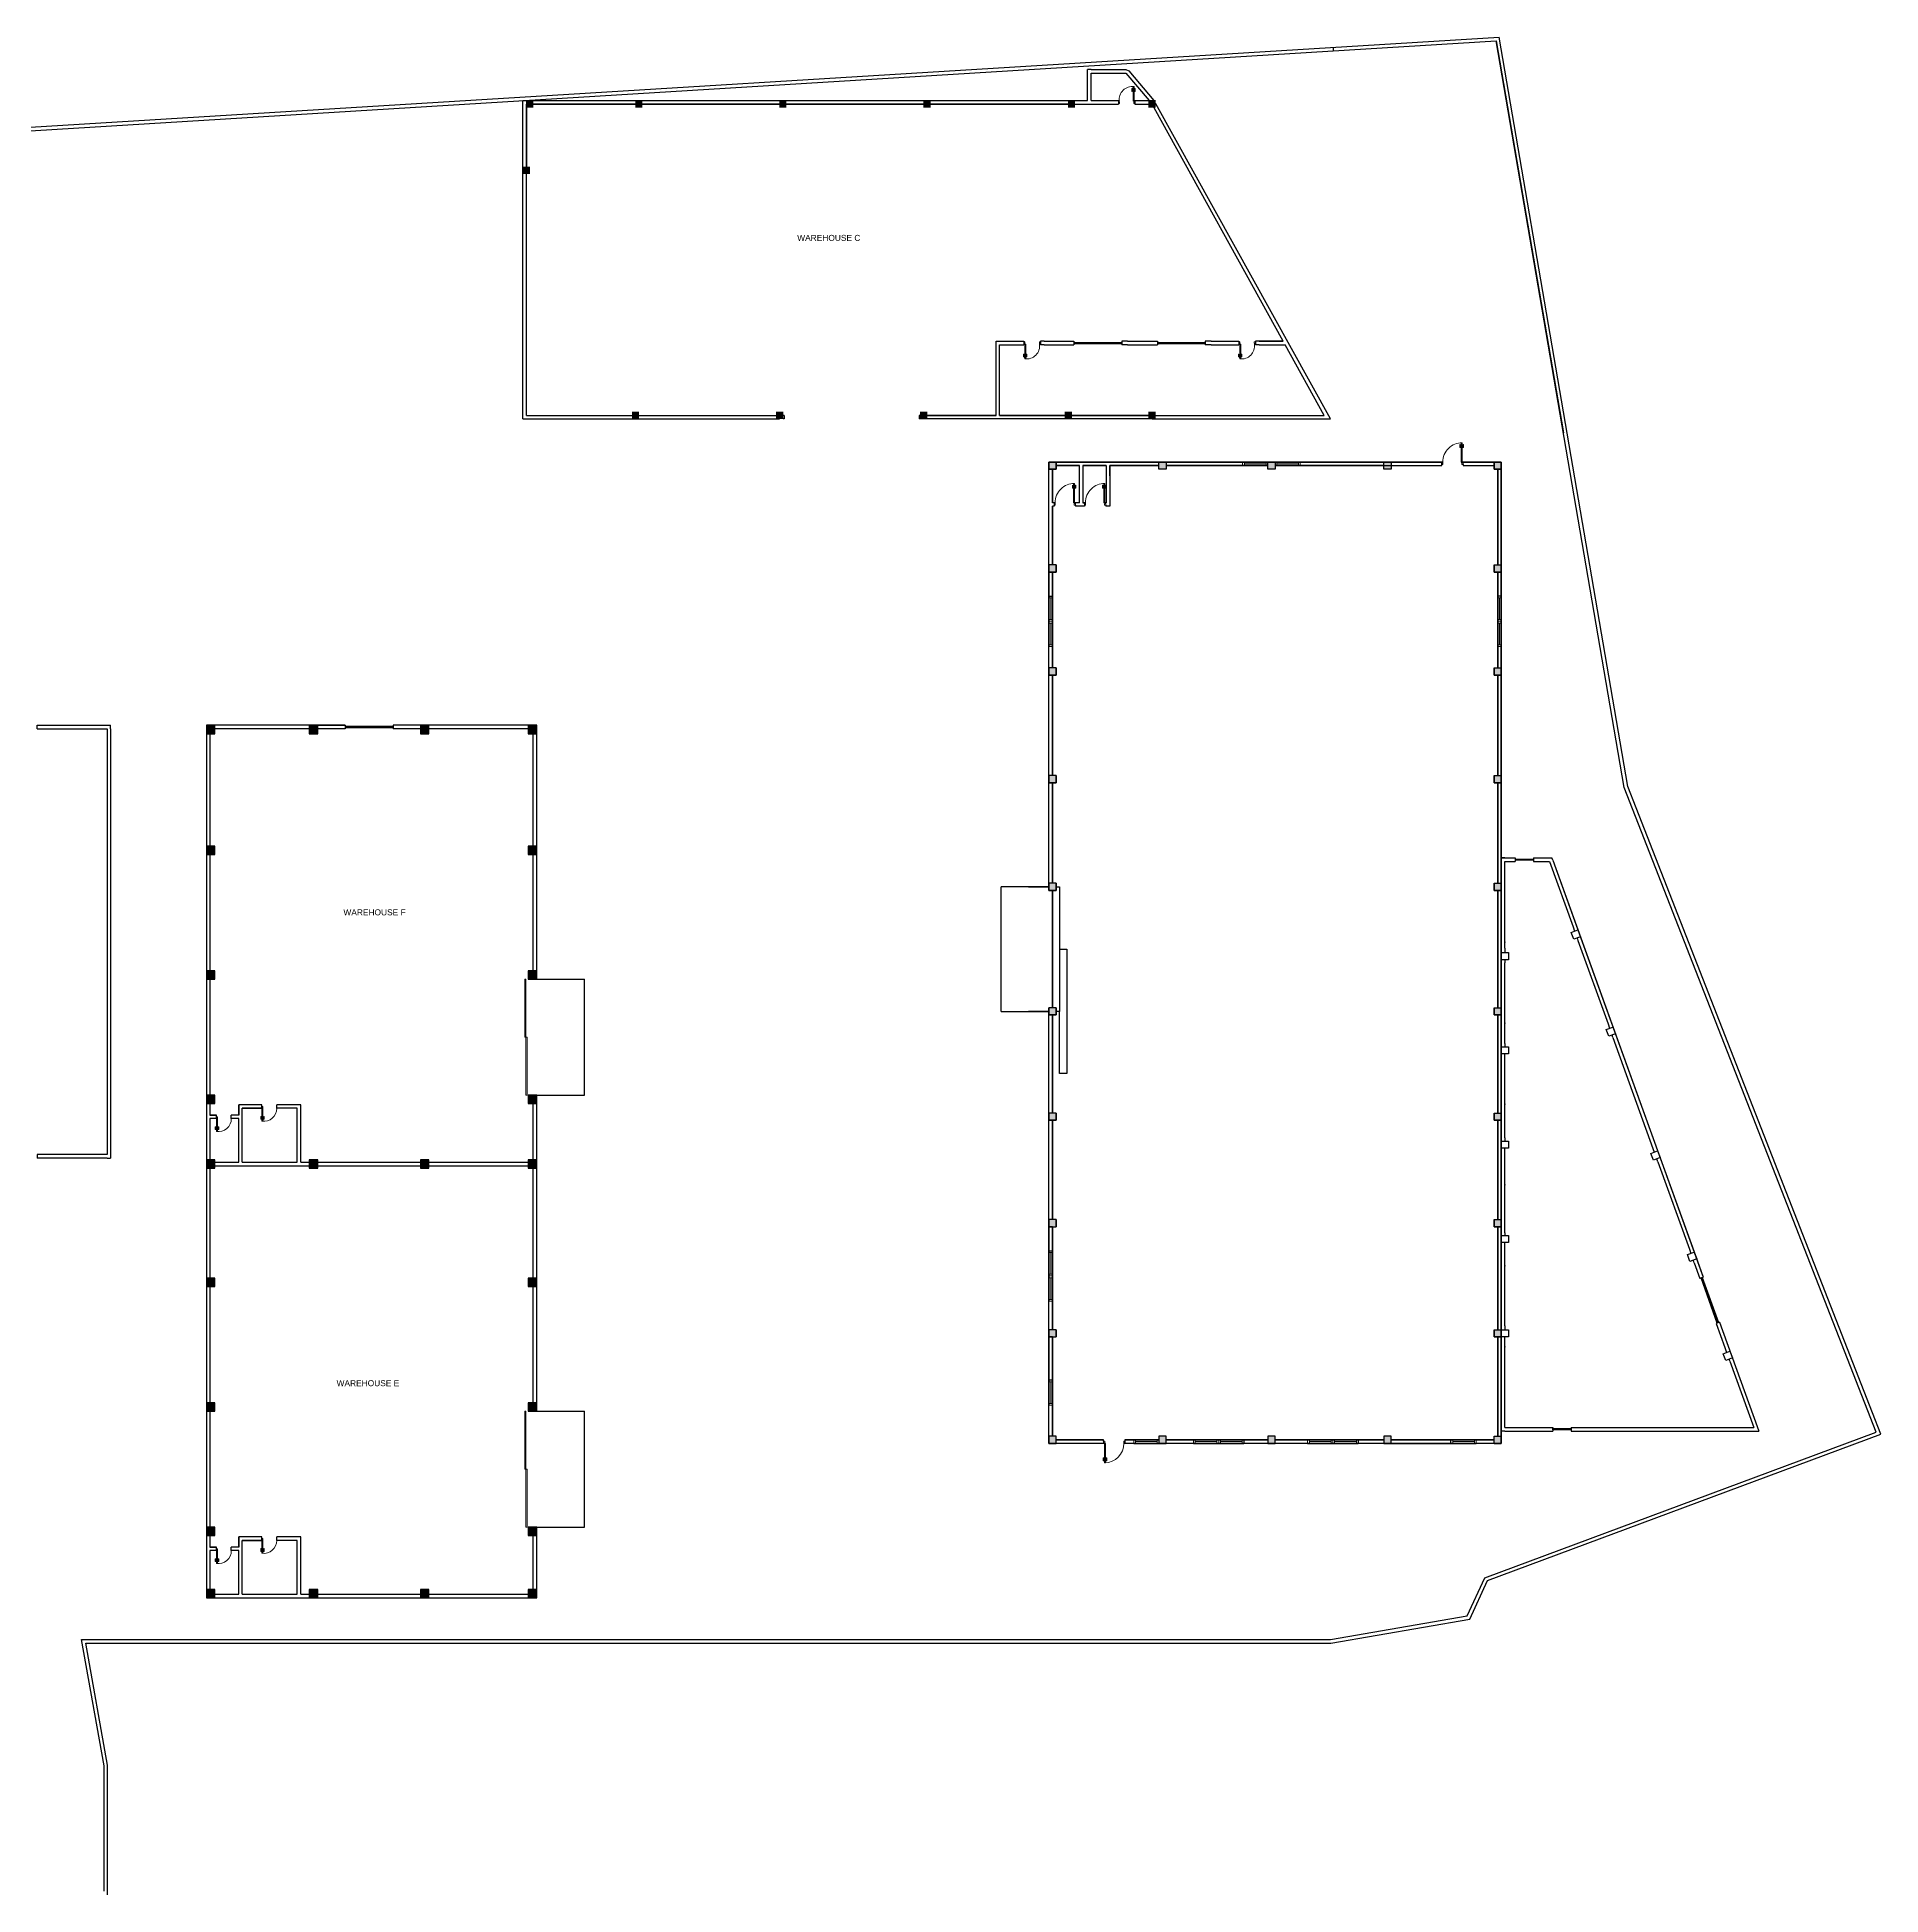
# Model space of a CAD drawing. Header units: inches. Extents: x 690793850 to 3471233902, y 1044954437 to 2780428972.
# Drawn here: x 1735847124 to 1735924153, y 1045012832 to 1045090441 of the extents above; entities that cross this region are included whole.
import ezdxf

# ---------------------------------------------------------------- set-up
doc = ezdxf.new("R2010")
doc.units = ezdxf.units.IN
doc.header["$MEASUREMENT"] = 0
for name, color, linetype, lineweight in [('A-DETL-GENF', 92, 'Continuous', 13), ('A-DOOR', 31, 'Continuous', 13), ('A-GLAZ', 151, 'Continuous', 13), ('A-WALL', 113, 'Continuous', 13)]:
    doc.layers.add(name, color=color, linetype=linetype, lineweight=lineweight)
for name, color, linetype in [('door', 42, 'Continuous'), ('post', 50, 'Continuous'), ('wall', 7, 'Continuous'), ('Walls', 7, 'Continuous'), ('window', 150, 'Continuous')]:
    doc.layers.add(name, color=color, linetype=linetype)
doc.styles.get("Standard").update_dxf_attribs({"font": 'arial.ttf'})

# ---------------------------------------------------------------- blocks, each defined once
blk = doc.blocks.new('D3')
at = {"layer": 'A-DETL-GENF'}
for p, q in [((-595, 13), (-633, 13)), ((-633, 13), (-633, 0)), ((-633, 0), (-595, 0)), ((-598, 0), (-630, 0)), ((-630, 0), (-630, -32)), ((-598, -32), (-598, 0)), ((-513, 13), (-595, 13)), ((-595, 13), (-595, 1)), ((-595, 0), (-595, 13)), ((-595, 1), (-524, 1)), ((-524, 1), (-513, 13)), ((-524, 1), (-524, -6)), ((-513, -6), (-513, 13)), ((-665, -32), (-671, -38)), ((-671, -38), (-557, -38)), ((-671, -78), (-665, -84)), ((-557, -78), (-671, -78)), ((-563, -32), (-665, -32)), ((-665, -84), (-563, -84)), ((-595, -116), (-633, -116)), ((-633, -116), (-633, -129)), ((-633, -129), (-595, -129)), ((-630, -32), (-598, -32)), ((-598, -84), (-630, -84)), ((-630, -84), (-630, -116)), ((-630, -116), (-598, -116)), ((-598, -116), (-598, -84)), ((-595, -129), (-595, -116)), ((-524, -117), (-595, -117)), ((-595, -117), (-595, -129)), ((-595, -129), (-513, -129)), ((-557, -38), (-563, -32)), ((-563, -84), (-557, -78)), ((-524, -6), (-513, -6)), ((-513, -110), (-524, -110)), ((-524, -110), (-524, -117)), ((-524, -117), (-513, -129)), ((-513, -129), (-513, -110))]:
    blk.add_line(p, q, dxfattribs=at)
at = {"layer": 'A-DOOR', "lineweight": 18}
for p, q in [((-100, 0), (-100, -35)), ((0, 0), (-100, 0)), ((0, 0), (0, -45)), ((0, -45), (0, 0)), ((-100, -38), (-714, -38)), ((-714, -38), (-714, -78)), ((-714, -78), (-100, -78)), ((-100, -35), (-57, -35)), ((-100, -78), (-100, -38)), ((-57, -655), (-100, -655)), ((-100, -655), (-100, -690)), ((-100, -690), (0, -690)), ((-57, -35), (-57, -45)), ((-57, -45), (0, -45)), ((0, -645), (-57, -645)), ((-57, -645), (-57, -655)), ((0, -690), (0, -645)), ((0, -655), (0, -690))]:
    blk.add_line(p, q, dxfattribs=at)
at = {"layer": 'A-DOOR'}
blk.add_arc((-173, -111), 546, 172.30674, 277.69326, dxfattribs=at)
blk = doc.blocks.new('D4')
at = {"layer": 'A-DETL-GENF'}
for p, q in [((-1072, -29), (-1072, -112)), ((-1052, -29), (-1072, -29)), ((-1060, -41), (-1072, -30)), ((-1072, -112), (-1060, -112)), ((-1059, -112), (-1072, -112)), ((-1072, -112), (-1072, -150)), ((-1072, -150), (-1059, -150)), ((-1060, -112), (-1060, -41)), ((-1060, -41), (-1052, -41)), ((-1059, -150), (-1059, -112)), ((-1059, -115), (-1059, -147)), ((-1027, -115), (-1059, -115)), ((-1059, -147), (-1027, -147)), ((-1052, -41), (-1052, -29)), ((-1021, -74), (-1027, -80)), ((-1027, -80), (-1027, -182)), ((-1027, -147), (-1027, -115)), ((-1027, -182), (-1021, -188)), ((-1021, -188), (-1021, -74)), ((-974, -80), (-981, -74)), ((-981, -74), (-981, -188)), ((-981, -188), (-974, -182)), ((-974, -182), (-974, -80)), ((-943, -115), (-974, -115)), ((-974, -115), (-974, -147)), ((-974, -147), (-943, -147)), ((-930, -29), (-949, -29)), ((-949, -29), (-949, -41)), ((-949, -41), (-941, -41)), ((-943, -112), (-943, -150)), ((-930, -112), (-943, -112)), ((-943, -147), (-943, -115)), ((-943, -150), (-930, -150)), ((-941, -41), (-930, -30)), ((-941, -41), (-941, -112)), ((-941, -112), (-930, -112)), ((-930, -112), (-930, -29)), ((-930, -150), (-930, -112))]:
    blk.add_line(p, q, dxfattribs=at)
at = {"layer": 'A-DOOR', "lineweight": 18}
for p, q in [((-1059, 683), (-1024, 683)), ((-1014, 683), (-1059, 683)), ((-1059, 683), (-1059, 583)), ((-1059, 583), (-1024, 583)), ((-1024, 583), (-1024, 626)), ((-1024, 626), (-1014, 626)), ((-981, 583), (-1021, 583)), ((-1021, 583), (-1021, -231)), ((-1014, 626), (-1014, 683)), ((-981, -231), (-981, 583)), ((-169, 683), (-214, 683)), ((-214, 683), (-214, 626)), ((-214, 626), (-204, 626)), ((-204, 683), (-169, 683)), ((-204, 626), (-204, 583)), ((-204, 583), (-169, 583)), ((-169, 583), (-169, 683)), ((-1021, -231), (-981, -231))]:
    blk.add_line(p, q, dxfattribs=at)
at = {"layer": 'A-DOOR'}
blk.add_arc((-1021, 583), 814, 270, 0, dxfattribs=at)
blk = doc.blocks.new('w')
at = {"layer": 'window'}
for p, q in [((-2000, 0), (-2000, -25)), ((-1000, -25), (-1000, 0)), ((-1000, 0), (-1000, -50)), ((-2000, -25), (0, -25)), ((0, -25), (-1000, -25))]:
    blk.add_line(p, q, dxfattribs=at)
blk.add_lwpolyline([(-2000, 0), (0, 0), (0, -50), (-2000, -50)], close=True, dxfattribs=at)
blk = doc.blocks.new('postee')
h = blk.add_hatch(color=2)
h.dxf.hatch_style = 1
h.paths.add_polyline_path([(1735856011.728172, 1045046280.609917), (1735856361.728172, 1045046280.609917), (1735856361.728172, 1045046630.609917), (1735856011.728172, 1045046630.609917)])
for p, q in [((1735856361.728172, 1045046630.609917), (1735856011.728172, 1045046630.609917)), ((1735856011.728172, 1045046630.609917), (1735856011.728172, 1045046280.609917)), ((1735856361.728172, 1045046280.609917), (1735856361.728172, 1045046630.609917)), ((1735856011.728172, 1045046280.609917), (1735856361.728172, 1045046280.609917))]:
    blk.add_line(p, q)

msp = doc.modelspace()

# ---------------------------------------------------------------- hatches: boundary and pattern name
at = {"true_color": 0xf8d731}
h = msp.add_hatch(color=40, dxfattribs=at)
h.dxf.hatch_style = 1
h.paths.add_polyline_path([(1735867850, 1045087799), (1735867550, 1045087799), (1735867550, 1045087499), (1735867850, 1045087499)])
h = msp.add_hatch(color=40, dxfattribs=at)
h.dxf.hatch_style = 1
h.paths.add_polyline_path([(1735872410, 1045087799), (1735872110, 1045087799), (1735872110, 1045087499), (1735872410, 1045087499)])
h = msp.add_hatch(color=40, dxfattribs=at)
h.dxf.hatch_style = 1
h.paths.add_polyline_path([(1735878430, 1045087799), (1735878130, 1045087799), (1735878130, 1045087499), (1735878430, 1045087499)])
h = msp.add_hatch(color=40, dxfattribs=at)
h.dxf.hatch_style = 1
h.paths.add_polyline_path([(1735884450, 1045087799), (1735884150, 1045087799), (1735884150, 1045087499), (1735884450, 1045087499)])
h = msp.add_hatch(color=40, dxfattribs=at)
h.dxf.hatch_style = 1
h.paths.add_polyline_path([(1735890490, 1045087799), (1735890190, 1045087799), (1735890190, 1045087499), (1735890490, 1045087499)])
h = msp.add_hatch(color=40, dxfattribs=at)
h.dxf.hatch_style = 1
h.paths.add_polyline_path([(1735893855, 1045087791), (1735893555, 1045087791), (1735893555, 1045087491), (1735893855, 1045087491)])
h = msp.add_hatch(color=40, dxfattribs=at)
h.dxf.hatch_style = 1
h.paths.add_polyline_path([(1735867715, 1045085031), (1735867415, 1045085031), (1735867415, 1045084731), (1735867715, 1045084731)])
h = msp.add_hatch(color=40, dxfattribs=at)
h.dxf.hatch_style = 1
h.paths.add_polyline_path([(1735872275, 1045074791), (1735871975, 1045074791), (1735871975, 1045074491), (1735872275, 1045074491)])
h = msp.add_hatch(color=40, dxfattribs=at)
h.dxf.hatch_style = 1
h.paths.add_polyline_path([(1735878295, 1045074791), (1735877995, 1045074791), (1735877995, 1045074491), (1735878295, 1045074491)])
h = msp.add_hatch(color=40, dxfattribs=at)
h.dxf.hatch_style = 1
h.paths.add_polyline_path([(1735884315, 1045074791), (1735884015, 1045074791), (1735884015, 1045074491), (1735884315, 1045074491)])
h = msp.add_hatch(color=40, dxfattribs=at)
h.dxf.hatch_style = 1
h.paths.add_polyline_path([(1735890355, 1045074791), (1735890055, 1045074791), (1735890055, 1045074491), (1735890355, 1045074491)])
h = msp.add_hatch(color=40, dxfattribs=at)
h.dxf.hatch_style = 1
h.paths.add_polyline_path([(1735893855, 1045074791), (1735893555, 1045074791), (1735893555, 1045074491), (1735893855, 1045074491)])
h = msp.add_hatch(color=40, dxfattribs=at)
h.dxf.hatch_style = 1
h.paths.add_polyline_path([(1735908294, 1045072391), (1735908294, 1045072691), (1735907994, 1045072691), (1735907994, 1045072391)])
h.paths.add_polyline_path([(1735908294, 1045068091), (1735908294, 1045068241), (1735908294, 1045068391), (1735907994, 1045068391), (1735907994, 1045068241), (1735907994, 1045068091)])
h.paths.add_polyline_path([(1735908294, 1045063791), (1735908294, 1045063941), (1735908294, 1045064091), (1735907994, 1045064091), (1735907994, 1045063941), (1735907994, 1045063791)])
h.paths.add_polyline_path([(1735908294, 1045059291), (1735908294, 1045059441), (1735908294, 1045059591), (1735907994, 1045059591), (1735907994, 1045059441), (1735907994, 1045059291)])
h.paths.add_polyline_path([(1735908294, 1045054791), (1735908294, 1045054941), (1735908294, 1045055091), (1735907994, 1045055091), (1735907994, 1045054941), (1735907994, 1045054791)])
h.paths.add_polyline_path([(1735908294, 1045049591), (1735908294, 1045049741), (1735908294, 1045049891), (1735907994, 1045049891), (1735907994, 1045049591)])
h.paths.add_polyline_path([(1735908294, 1045045191), (1735908294, 1045045341), (1735908294, 1045045491), (1735907994, 1045045491), (1735907994, 1045045341), (1735907994, 1045045191)])
h.paths.add_polyline_path([(1735908294, 1045040741), (1735908294, 1045040891), (1735908294, 1045041041), (1735907994, 1045041041), (1735907994, 1045040891), (1735907994, 1045040741)])
h.paths.add_polyline_path([(1735908294, 1045036141), (1735908294, 1045036291), (1735908294, 1045036441), (1735907994, 1045036441), (1735907994, 1045036291), (1735907994, 1045036141)])
h.paths.add_polyline_path([(1735903694, 1045072391), (1735903694, 1045072691), (1735903394, 1045072691), (1735903394, 1045072391)])
h.paths.add_polyline_path([(1735898844, 1045072391), (1735898844, 1045072691), (1735898544, 1045072691), (1735898544, 1045072391)])
h.paths.add_polyline_path([(1735894294, 1045072391), (1735894294, 1045072691), (1735893994, 1045072691), (1735893994, 1045072391)])
h.paths.add_polyline_path([(1735889694, 1045068091), (1735889694, 1045068241), (1735889694, 1045068391), (1735889394, 1045068391), (1735889394, 1045068091)])
h.paths.add_polyline_path([(1735889694, 1045063791), (1735889694, 1045063941), (1735889694, 1045064091), (1735889394, 1045064091), (1735889394, 1045063791)])
h.paths.add_polyline_path([(1735908294, 1045031691), (1735908294, 1045031991), (1735907994, 1045031991), (1735907994, 1045031691)])
h.paths.add_polyline_path([(1735889694, 1045072391), (1735889694, 1045072691), (1735889394, 1045072691), (1735889394, 1045072391)])
h.paths.add_polyline_path([(1735889694, 1045059291), (1735889694, 1045059441), (1735889694, 1045059591), (1735889394, 1045059591), (1735889394, 1045059291)])
h.paths.add_polyline_path([(1735889694, 1045054791), (1735889694, 1045054941), (1735889694, 1045055091), (1735889394, 1045055091), (1735889394, 1045054791)])
h.paths.add_polyline_path([(1735889694, 1045049591), (1735889694, 1045049741), (1735889694, 1045049891), (1735889394, 1045049891), (1735889394, 1045049591)])
h.paths.add_polyline_path([(1735889694, 1045045191), (1735889694, 1045045341), (1735889694, 1045045491), (1735889394, 1045045491), (1735889394, 1045045191)])
h.paths.add_polyline_path([(1735889694, 1045040741), (1735889694, 1045040891), (1735889694, 1045041041), (1735889394, 1045041041), (1735889394, 1045040741), (1735889544, 1045040741)])
h.paths.add_polyline_path([(1735889544, 1045036141), (1735889694, 1045036141), (1735889694, 1045036291), (1735889694, 1045036441), (1735889394, 1045036441), (1735889394, 1045036141)])
h.paths.add_polyline_path([(1735889694, 1045031691), (1735889694, 1045031991), (1735889394, 1045031991), (1735889394, 1045031691)])
h.paths.add_polyline_path([(1735894294, 1045031691), (1735894294, 1045031991), (1735893994, 1045031991), (1735893994, 1045031691)])
h.paths.add_polyline_path([(1735898844, 1045031691), (1735898844, 1045031991), (1735898544, 1045031991), (1735898544, 1045031691)])
h.paths.add_polyline_path([(1735903694, 1045031691), (1735903694, 1045031991), (1735903394, 1045031991), (1735903394, 1045031691)])

# ---------------------------------------------------------------- linework, layer by layer
for p, q in [((1735799704, 1045083791), (1735908203, 1045090441)), ((1735799716, 1045083642), (1735908078, 1045090283)), ((1735913433, 1045059099), (1735908078, 1045090283)), ((1735913578, 1045059140), (1735908203, 1045090441)), ((1735891155, 1045089091), (1735891005, 1045089091)), ((1735891005, 1045088941), (1735891005, 1045089091)), ((1735891005, 1045087791), (1735891005, 1045088941)), ((1735891155, 1045089091), (1735892615, 1045089091)), ((1735891155, 1045087791), (1735891155, 1045088941)), ((1735891155, 1045088941), (1735892615, 1045088941)), ((1735892615, 1045089091), (1735892730, 1045089037)), ((1735892615, 1045088941), (1735893579, 1045087791)), ((1735892730, 1045089037), (1735893775, 1045087791)), ((1735867565, 1045087641), (1735867565, 1045084881)), ((1735867565, 1045087641), (1735867565, 1045084881)), ((1735867700, 1045087649), (1735872260, 1045087649)), ((1735872260, 1045087649), (1735872260, 1045087799)), ((1735872260, 1045087649), (1735878280, 1045087649)), ((1735878280, 1045087649), (1735878280, 1045087799)), ((1735878280, 1045087649), (1735884300, 1045087649)), ((1735884300, 1045087649), (1735884300, 1045087799)), ((1735884300, 1045087649), (1735890340, 1045087649)), ((1735890340, 1045087649), (1735890340, 1045087799)), ((1735890340, 1045087641), (1735892300, 1045087641)), ((1735892300, 1045087774), (1735892300, 1045087791)), ((1735892300, 1045087791), (1735892300, 1045087641)), ((1735892990, 1045087774), (1735892990, 1045087791)), ((1735892990, 1045087791), (1735892990, 1045087641)), ((1735892990, 1045087641), (1735893705, 1045087641)), ((1735893705, 1045087641), (1735893705, 1045087791)), ((1735893869, 1045087654), (1735893855, 1045087675)), ((1735901155, 1045074491), (1735893869, 1045087654)), ((1735899185, 1045077741), (1735893788, 1045087491)), ((1735867565, 1045084881), (1735867415, 1045084881)), ((1735887185, 1045074641), (1735887185, 1045077741)), ((1735887185, 1045077741), (1735888192, 1045077741)), ((1735887185, 1045077741), (1735888192, 1045077741)), ((1735887335, 1045074641), (1735887335, 1045077591)), ((1735887335, 1045077591), (1735888192, 1045077591)), ((1735888192, 1045077741), (1735888350, 1045077741)), ((1735888192, 1045077591), (1735888350, 1045077591)), ((1735888350, 1045077741), (1735888350, 1045077591)), ((1735889198, 1045077741), (1735889040, 1045077741)), ((1735889040, 1045077741), (1735889040, 1045077591)), ((1735889198, 1045077591), (1735889040, 1045077591)), ((1735889198, 1045077741), (1735890198, 1045077741)), ((1735889198, 1045077741), (1735890198, 1045077741)), ((1735889198, 1045077591), (1735890198, 1045077591)), ((1735890198, 1045077741), (1735890442, 1045077741)), ((1735890198, 1045077591), (1735890442, 1045077591)), ((1735890442, 1045077741), (1735890442, 1045077591)), ((1735890442, 1045077691), (1735892442, 1045077691)), ((1735890442, 1045077641), (1735892442, 1045077641)), ((1735892685, 1045077741), (1735892442, 1045077741)), ((1735892442, 1045077741), (1735892442, 1045077591)), ((1735892685, 1045077591), (1735892442, 1045077591)), ((1735892685, 1045077741), (1735893685, 1045077741)), ((1735892685, 1045077741), (1735893685, 1045077741)), ((1735892685, 1045077591), (1735893685, 1045077591)), ((1735893685, 1045077741), (1735893928, 1045077741)), ((1735893685, 1045077591), (1735893928, 1045077591)), ((1735893928, 1045077741), (1735893928, 1045077591)), ((1735893928, 1045077691), (1735895928, 1045077691)), ((1735893928, 1045077641), (1735895928, 1045077641)), ((1735896172, 1045077741), (1735895928, 1045077741)), ((1735895928, 1045077741), (1735895928, 1045077591)), ((1735896172, 1045077591), (1735895928, 1045077591)), ((1735896172, 1045077741), (1735897172, 1045077741)), ((1735896172, 1045077591), (1735897172, 1045077591)), ((1735897172, 1045077741), (1735897330, 1045077741)), ((1735897172, 1045077591), (1735897330, 1045077591)), ((1735897330, 1045077741), (1735897330, 1045077591)), ((1735898178, 1045077741), (1735898020, 1045077741)), ((1735898020, 1045077741), (1735898020, 1045077591)), ((1735898178, 1045077591), (1735898020, 1045077591)), ((1735898178, 1045077741), (1735899185, 1045077741)), ((1735899185, 1045077741), (1735898178, 1045077741)), ((1735898178, 1045077591), (1735899268, 1045077591)), ((1735900901, 1045074641), (1735899268, 1045077591)), ((1735867415, 1045074491), (1735867565, 1045074491)), ((1735867565, 1045074641), (1735872125, 1045074641)), ((1735867565, 1045074491), (1735872125, 1045074491)), ((1735872125, 1045074641), (1735872125, 1045074491)), ((1735872125, 1045074641), (1735878145, 1045074641)), ((1735872125, 1045074491), (1735878145, 1045074491)), ((1735878145, 1045074641), (1735878145, 1045074491)), ((1735878330, 1045074641), (1735878294, 1045074641)), ((1735878330, 1045074491), (1735878295, 1045074491)), ((1735878330, 1045074641), (1735878330, 1045074491)), ((1735883980, 1045074641), (1735884165, 1045074641)), ((1735883980, 1045074641), (1735883980, 1045074491)), ((1735884165, 1045074641), (1735884165, 1045074491)), ((1735884165, 1045074641), (1735887185, 1045074641)), ((1735887335, 1045074641), (1735890205, 1045074641)), ((1735890205, 1045074641), (1735890205, 1045074491)), ((1735890205, 1045074641), (1735893705, 1045074641)), ((1735893705, 1045074641), (1735893705, 1045074491)), ((1735893705, 1045074641), (1735900901, 1045074641)), ((1735893705, 1045074491), (1735901155, 1045074491)), ((1735889394, 1045054791), (1735889394, 1045072691)), ((1735889394, 1045072691), (1735905852, 1045072691)), ((1735889694, 1045072691), (1735889394, 1045072691)), ((1735889394, 1045072691), (1735889394, 1045072391)), ((1735905852, 1045072691), (1735889394, 1045072691)), ((1735889394, 1045072691), (1735889394, 1045072391)), ((1735889394, 1045072391), (1735889394, 1045072691)), ((1735889394, 1045072691), (1735889694, 1045072691)), ((1735889394, 1045072391), (1735889694, 1045072391)), ((1735889694, 1045072391), (1735889394, 1045072391)), ((1735889544, 1045070991), (1735889544, 1045072391)), ((1735889544, 1045072391), (1735889544, 1045070991)), ((1735889544, 1045072391), (1735889694, 1045072391)), ((1735889694, 1045072391), (1735889694, 1045072691)), ((1735889694, 1045072691), (1735889694, 1045072391)), ((1735889694, 1045072541), (1735890669, 1045072541)), ((1735890669, 1045072541), (1735889694, 1045072541)), ((1735889694, 1045072541), (1735890669, 1045072541)), ((1735890669, 1045070991), (1735890669, 1045072541)), ((1735890819, 1045072541), (1735891794, 1045072541)), ((1735891794, 1045072541), (1735890819, 1045072541)), ((1735890819, 1045072541), (1735891794, 1045072541)), ((1735890819, 1045072541), (1735890819, 1045070991)), ((1735891794, 1045072541), (1735891794, 1045071273)), ((1735891944, 1045072541), (1735893994, 1045072541)), ((1735893994, 1045072541), (1735891944, 1045072541)), ((1735891944, 1045072541), (1735893994, 1045072541)), ((1735891944, 1045072541), (1735891944, 1045072119)), ((1735891944, 1045072119), (1735891944, 1045072541)), ((1735891944, 1045072541), (1735891944, 1045071235)), ((1735893994, 1045072391), (1735893994, 1045072691)), ((1735893994, 1045072691), (1735894294, 1045072691)), ((1735894294, 1045072391), (1735893994, 1045072391)), ((1735894294, 1045072691), (1735894294, 1045072391)), ((1735894294, 1045072541), (1735898544, 1045072541)), ((1735898544, 1045072541), (1735894294, 1045072541)), ((1735894294, 1045072541), (1735898544, 1045072541)), ((1735898544, 1045072691), (1735897489, 1045072691)), ((1735898544, 1045072541), (1735897489, 1045072541)), ((1735897489, 1045072541), (1735898544, 1045072541)), ((1735898544, 1045072391), (1735898544, 1045072691)), ((1735898544, 1045072691), (1735898844, 1045072691)), ((1735898844, 1045072391), (1735898544, 1045072391)), ((1735898844, 1045072691), (1735898844, 1045072391)), ((1735899899, 1045072690), (1735898844, 1045072690)), ((1735898844, 1045072541), (1735903394, 1045072541)), ((1735903394, 1045072541), (1735898844, 1045072541)), ((1735898844, 1045072541), (1735903394, 1045072541)), ((1735899899, 1045072540), (1735898844, 1045072540)), ((1735898844, 1045072540), (1735899899, 1045072540)), ((1735903394, 1045072391), (1735903394, 1045072691)), ((1735903394, 1045072691), (1735903694, 1045072691)), ((1735903394, 1045072541), (1735905814, 1045072541)), ((1735903694, 1045072391), (1735903394, 1045072391)), ((1735903694, 1045072691), (1735903694, 1045072391)), ((1735903694, 1045072541), (1735905814, 1045072541)), ((1735905814, 1045072541), (1735905814, 1045072691)), ((1735906620, 1045072691), (1735908294, 1045072691)), ((1735908294, 1045072691), (1735906620, 1045072691)), ((1735906698, 1045072592), (1735906698, 1045072541)), ((1735906698, 1045072541), (1735907994, 1045072541)), ((1735908294, 1045072691), (1735907994, 1045072691)), ((1735907994, 1045072691), (1735908294, 1045072691)), ((1735907994, 1045072391), (1735907994, 1045072691)), ((1735907994, 1045072691), (1735908294, 1045072691)), ((1735908294, 1045072691), (1735907994, 1045072691)), ((1735907994, 1045072691), (1735907994, 1045072391)), ((1735908294, 1045072391), (1735907994, 1045072391)), ((1735907994, 1045072391), (1735908294, 1045072391)), ((1735908144, 1045072391), (1735908144, 1045068391)), ((1735908144, 1045068391), (1735908144, 1045072391)), ((1735908144, 1045072391), (1735908144, 1045068391)), ((1735908294, 1045072691), (1735908294, 1045031691)), ((1735908294, 1045031691), (1735908294, 1045072691)), ((1735908294, 1045072691), (1735908294, 1045072391)), ((1735908294, 1045072391), (1735908294, 1045072691)), ((1735908294, 1045072691), (1735908294, 1045072391)), ((1735908294, 1045072391), (1735908294, 1045072691)), ((1735889656, 1045070991), (1735889544, 1045070991)), ((1735889544, 1045068391), (1735889544, 1045070841)), ((1735889544, 1045070841), (1735889544, 1045068391)), ((1735889618, 1045070841), (1735889544, 1045070841)), ((1735889618, 1045070991), (1735889618, 1045070841)), ((1735890669, 1045070991), (1735890424, 1045070991)), ((1735890502, 1045070892), (1735890502, 1045070841)), ((1735890884, 1045070841), (1735890502, 1045070841)), ((1735890884, 1045070841), (1735890744, 1045070841)), ((1735890922, 1045070991), (1735890819, 1045070991)), ((1735890819, 1045070991), (1735890919, 1045070991)), ((1735890919, 1045070991), (1735890884, 1045070991)), ((1735890884, 1045070991), (1735890884, 1045070841)), ((1735891794, 1045070991), (1735891690, 1045070991)), ((1735891768, 1045070892), (1735891768, 1045070841)), ((1735891944, 1045070841), (1735891768, 1045070841)), ((1735891944, 1045070841), (1735891768, 1045070841)), ((1735891794, 1045071273), (1735891794, 1045070991)), ((1735891944, 1045071235), (1735891944, 1045070841)), ((1735889694, 1045068391), (1735889394, 1045068391)), ((1735889394, 1045068391), (1735889394, 1045068091)), ((1735889394, 1045068091), (1735889394, 1045068241)), ((1735889694, 1045068091), (1735889694, 1045068391)), ((1735889694, 1045068391), (1735889694, 1045068241)), ((1735889694, 1045068241), (1735889694, 1045068091)), ((1735907994, 1045068391), (1735908294, 1045068391)), ((1735907994, 1045068091), (1735907994, 1045068391)), ((1735907994, 1045068391), (1735907994, 1045068241)), ((1735907994, 1045068241), (1735907994, 1045068091)), ((1735908294, 1045068391), (1735908294, 1045068091)), ((1735908294, 1045068091), (1735908294, 1045068241)), ((1735889394, 1045068091), (1735889694, 1045068091)), ((1735889694, 1045068091), (1735889394, 1045068091)), ((1735889394, 1045068091), (1735889394, 1045067091)), ((1735889544, 1045064091), (1735889544, 1045068091)), ((1735889544, 1045068091), (1735889544, 1045064091)), ((1735908294, 1045068091), (1735907994, 1045068091)), ((1735907994, 1045068091), (1735908294, 1045068091)), ((1735908144, 1045068091), (1735908144, 1045064091)), ((1735908144, 1045064091), (1735908144, 1045068091)), ((1735908144, 1045068091), (1735908144, 1045064091)), ((1735908294, 1045068091), (1735908294, 1045067091)), ((1735889394, 1045067091), (1735889544, 1045067091)), ((1735889395, 1045067091), (1735889395, 1045066036)), ((1735889545, 1045067091), (1735889545, 1045066036)), ((1735889545, 1045066036), (1735889545, 1045067091)), ((1735908294, 1045067091), (1735908144, 1045067091)), ((1735908145, 1045067091), (1735908145, 1045066036)), ((1735908295, 1045067091), (1735908295, 1045066036)), ((1735908295, 1045066036), (1735908295, 1045067091)), ((1735889395, 1045066036), (1735889395, 1045064981)), ((1735889545, 1045066036), (1735889545, 1045064981)), ((1735889545, 1045064981), (1735889545, 1045066036)), ((1735908146, 1045066036), (1735908146, 1045064981)), ((1735908296, 1045066036), (1735908296, 1045064981)), ((1735908296, 1045064981), (1735908296, 1045066036)), ((1735889694, 1045064091), (1735889394, 1045064091)), ((1735889394, 1045064091), (1735889394, 1045063791)), ((1735889394, 1045063791), (1735889394, 1045063941)), ((1735889394, 1045063791), (1735889694, 1045063791)), ((1735889694, 1045063791), (1735889394, 1045063791)), ((1735889544, 1045059591), (1735889544, 1045063791)), ((1735889544, 1045063791), (1735889544, 1045059591)), ((1735889694, 1045063791), (1735889694, 1045064091)), ((1735889694, 1045064091), (1735889694, 1045063941)), ((1735889694, 1045063941), (1735889694, 1045063791)), ((1735907994, 1045064091), (1735908294, 1045064091)), ((1735907994, 1045063791), (1735907994, 1045064091)), ((1735907994, 1045064091), (1735907994, 1045063941)), ((1735907994, 1045063941), (1735907994, 1045063791)), ((1735908294, 1045063791), (1735907994, 1045063791)), ((1735907994, 1045063791), (1735908294, 1045063791)), ((1735908144, 1045063791), (1735908144, 1045059591)), ((1735908144, 1045059591), (1735908144, 1045063791)), ((1735908144, 1045063791), (1735908144, 1045059591)), ((1735908294, 1045064091), (1735908294, 1045063791)), ((1735908294, 1045063791), (1735908294, 1045063941)), ((1735847124, 1045061691), (1735850044, 1045061691)), ((1735847124, 1045061541), (1735847124, 1045061691)), ((1735847124, 1045061541), (1735850044, 1045061541)), ((1735850044, 1045061691), (1735850194, 1045061691)), ((1735850044, 1045061541), (1735850044, 1045043761)), ((1735850194, 1045061541), (1735850194, 1045061691)), ((1735850194, 1045061541), (1735850194, 1045043761)), ((1735858669, 1045061691), (1735859994, 1045061691)), ((1735859994, 1045061691), (1735859994, 1045061541)), ((1735863319, 1045061691), (1735861994, 1045061691)), ((1735861994, 1045061691), (1735861994, 1045061541)), ((1735889694, 1045059591), (1735889394, 1045059591)), ((1735889394, 1045059591), (1735889394, 1045059291)), ((1735889394, 1045059291), (1735889394, 1045059441)), ((1735889394, 1045059291), (1735889694, 1045059291)), ((1735889694, 1045059291), (1735889394, 1045059291)), ((1735889544, 1045055091), (1735889544, 1045059291)), ((1735889544, 1045059291), (1735889544, 1045055091)), ((1735889694, 1045059291), (1735889694, 1045059591)), ((1735889694, 1045059591), (1735889694, 1045059441)), ((1735889694, 1045059441), (1735889694, 1045059291)), ((1735907994, 1045059591), (1735908294, 1045059591)), ((1735907994, 1045059291), (1735907994, 1045059591)), ((1735907994, 1045059591), (1735907994, 1045059441)), ((1735907994, 1045059441), (1735907994, 1045059291)), ((1735908294, 1045059291), (1735907994, 1045059291)), ((1735907994, 1045059291), (1735908294, 1045059291)), ((1735908144, 1045059291), (1735908144, 1045055091)), ((1735908144, 1045055091), (1735908144, 1045059291)), ((1735908144, 1045059291), (1735908144, 1045055091)), ((1735908294, 1045059591), (1735908294, 1045059291)), ((1735908294, 1045059291), (1735908294, 1045059441)), ((1735923958, 1045032163), (1735913433, 1045059099)), ((1735924153, 1045032075), (1735913578, 1045059140)), ((1735889694, 1045055091), (1735889394, 1045055091)), ((1735889394, 1045055091), (1735889394, 1045054791)), ((1735889694, 1045054791), (1735889694, 1045055091)), ((1735889694, 1045055091), (1735889694, 1045054941)), ((1735907994, 1045055091), (1735908294, 1045055091)), ((1735907994, 1045054791), (1735907994, 1045055091)), ((1735907994, 1045055091), (1735907994, 1045054941)), ((1735908294, 1045055091), (1735908294, 1045054791)), ((1735889394, 1045054941), (1735887394, 1045054941)), ((1735887394, 1045049741), (1735887394, 1045054941)), ((1735889394, 1045054941), (1735888544, 1045054941)), ((1735888544, 1045054941), (1735889394, 1045054941)), ((1735889394, 1045054791), (1735889394, 1045054941)), ((1735889394, 1045054791), (1735889694, 1045054791)), ((1735889694, 1045054791), (1735889394, 1045054791)), ((1735889544, 1045049891), (1735889544, 1045054791)), ((1735889544, 1045054791), (1735889544, 1045049891)), ((1735889694, 1045054941), (1735889694, 1045054791)), ((1735889694, 1045054941), (1735889844, 1045054941)), ((1735889844, 1045054941), (1735889844, 1045049741)), ((1735889844, 1045054941), (1735889844, 1045052341)), ((1735907994, 1045054941), (1735907994, 1045054791)), ((1735908294, 1045054791), (1735907994, 1045054791)), ((1735907994, 1045054791), (1735908294, 1045054791)), ((1735908144, 1045054791), (1735908144, 1045049891)), ((1735908144, 1045049891), (1735908144, 1045054791)), ((1735908144, 1045054791), (1735908144, 1045049891)), ((1735908294, 1045054791), (1735908294, 1045054941)), ((1735889844, 1045052341), (1735890144, 1045052341)), ((1735890144, 1045052341), (1735890144, 1045047141)), ((1735867994, 1045051091), (1735869994, 1045051091)), ((1735869994, 1045046241), (1735869994, 1045051091)), ((1735887394, 1045049741), (1735888544, 1045049741)), ((1735889394, 1045049741), (1735888544, 1045049741)), ((1735888544, 1045049741), (1735889394, 1045049741)), ((1735889394, 1045031691), (1735889394, 1045049891)), ((1735889694, 1045049891), (1735889394, 1045049891)), ((1735889394, 1045049891), (1735889394, 1045049591)), ((1735889394, 1045049591), (1735889394, 1045049741)), ((1735889394, 1045049591), (1735889694, 1045049591)), ((1735889694, 1045049591), (1735889394, 1045049591)), ((1735889544, 1045045491), (1735889544, 1045049591)), ((1735889544, 1045049591), (1735889544, 1045045491)), ((1735889694, 1045049591), (1735889694, 1045049891)), ((1735889694, 1045049891), (1735889694, 1045049741)), ((1735889694, 1045049741), (1735889694, 1045049591)), ((1735889844, 1045049741), (1735889694, 1045049741)), ((1735889844, 1045047141), (1735889844, 1045049741)), ((1735907994, 1045049891), (1735908294, 1045049891)), ((1735907994, 1045049591), (1735907994, 1045049891)), ((1735907994, 1045049891), (1735907994, 1045049741)), ((1735907994, 1045049741), (1735907994, 1045049591)), ((1735908294, 1045049591), (1735907994, 1045049591)), ((1735907994, 1045049591), (1735908294, 1045049591)), ((1735908144, 1045049591), (1735908144, 1045045491)), ((1735908144, 1045045491), (1735908144, 1045049591)), ((1735908144, 1045049591), (1735908144, 1045045491)), ((1735908294, 1045049891), (1735908294, 1045049591)), ((1735908294, 1045049591), (1735908294, 1045049741)), ((1735890144, 1045047141), (1735889844, 1045047141)), ((1735856517, 1045045841), (1735855544, 1045045841)), ((1735855544, 1045045411), (1735855544, 1045045841)), ((1735855544, 1045045841), (1735855544, 1045045411)), ((1735856517, 1045045691), (1735856517, 1045045841)), ((1735856517, 1045045691), (1735856517, 1045045766)), ((1735858144, 1045045841), (1735857136, 1045045841)), ((1735857136, 1045045694), (1735857136, 1045045841)), ((1735857136, 1045045690), (1735857136, 1045045840)), ((1735858144, 1045043441), (1735858144, 1045045841)), ((1735867994, 1045046241), (1735869994, 1045046241)), ((1735854617, 1045045411), (1735854344, 1045045411)), ((1735854344, 1045045411), (1735854617, 1045045411)), ((1735854617, 1045045261), (1735854344, 1045045261)), ((1735854617, 1045045261), (1735854617, 1045045411)), ((1735854617, 1045045261), (1735854617, 1045045336)), ((1735855544, 1045045411), (1735855236, 1045045411)), ((1735855236, 1045045261), (1735855236, 1045045411)), ((1735855544, 1045045261), (1735855236, 1045045261)), ((1735855544, 1045043441), (1735855544, 1045045261)), ((1735856517, 1045045691), (1735855694, 1045045691)), ((1735855694, 1045043441), (1735855694, 1045045691)), ((1735855694, 1045045691), (1735856517, 1045045691)), ((1735857994, 1045045691), (1735857136, 1045045691)), ((1735857994, 1045043441), (1735857994, 1045045691)), ((1735889694, 1045045491), (1735889394, 1045045491)), ((1735889394, 1045045491), (1735889394, 1045045191)), ((1735889394, 1045045191), (1735889394, 1045045341)), ((1735889394, 1045045191), (1735889694, 1045045191)), ((1735889694, 1045045191), (1735889394, 1045045191)), ((1735889544, 1045041041), (1735889544, 1045045191)), ((1735889544, 1045045191), (1735889544, 1045041041)), ((1735889694, 1045045191), (1735889694, 1045045491)), ((1735889694, 1045045491), (1735889694, 1045045341)), ((1735889694, 1045045341), (1735889694, 1045045191)), ((1735907994, 1045045491), (1735908294, 1045045491)), ((1735907994, 1045045191), (1735907994, 1045045491)), ((1735907994, 1045045491), (1735907994, 1045045341)), ((1735907994, 1045045341), (1735907994, 1045045191)), ((1735908294, 1045045191), (1735907994, 1045045191)), ((1735907994, 1045045191), (1735908294, 1045045191)), ((1735908144, 1045045191), (1735908144, 1045041041)), ((1735908144, 1045041041), (1735908144, 1045045191)), ((1735908144, 1045045191), (1735908144, 1045041041)), ((1735908294, 1045045491), (1735908294, 1045045191)), ((1735908294, 1045045191), (1735908294, 1045045341)), ((1735850044, 1045043761), (1735847124, 1045043761)), ((1735847124, 1045043761), (1735847124, 1045043611)), ((1735850044, 1045043611), (1735847124, 1045043611)), ((1735850044, 1045043611), (1735850194, 1045043611)), ((1735850194, 1045043761), (1735850194, 1045043611)), ((1735854344, 1045043441), (1735855544, 1045043441)), ((1735854344, 1045043441), (1735855544, 1045043441)), ((1735855694, 1045043441), (1735857994, 1045043441)), ((1735854194, 1045043366), (1735854544, 1045043366)), ((1735889694, 1045041041), (1735889394, 1045041041)), ((1735889394, 1045041041), (1735889394, 1045040741)), ((1735889694, 1045040741), (1735889694, 1045041041)), ((1735889694, 1045041041), (1735889694, 1045040891)), ((1735907994, 1045041041), (1735908294, 1045041041)), ((1735907994, 1045040741), (1735907994, 1045041041)), ((1735907994, 1045041041), (1735907994, 1045040891)), ((1735908294, 1045041041), (1735908294, 1045040741)), ((1735889394, 1045040741), (1735889394, 1045040891)), ((1735889394, 1045040741), (1735889694, 1045040741)), ((1735889544, 1045040741), (1735889394, 1045040741)), ((1735889394, 1045040741), (1735889394, 1045039741)), ((1735889544, 1045036441), (1735889544, 1045040741)), ((1735889544, 1045040741), (1735889544, 1045036441)), ((1735889694, 1045040891), (1735889694, 1045040741)), ((1735907994, 1045040891), (1735907994, 1045040741)), ((1735908294, 1045040741), (1735907994, 1045040741)), ((1735907994, 1045040741), (1735908294, 1045040741)), ((1735908144, 1045040741), (1735908144, 1045036441)), ((1735908144, 1045036441), (1735908144, 1045040741)), ((1735908144, 1045040741), (1735908144, 1045036441)), ((1735908294, 1045040741), (1735908294, 1045040891)), ((1735889394, 1045039741), (1735889544, 1045039741)), ((1735889395, 1045039741), (1735889395, 1045038686)), ((1735889545, 1045039741), (1735889545, 1045038686)), ((1735889545, 1045038686), (1735889545, 1045039741)), ((1735889395, 1045038686), (1735889395, 1045037631)), ((1735889545, 1045038686), (1735889545, 1045037631)), ((1735889545, 1045037631), (1735889545, 1045038686)), ((1735889694, 1045036441), (1735889394, 1045036441)), ((1735889394, 1045036441), (1735889394, 1045036141)), ((1735889694, 1045036141), (1735889694, 1045036441)), ((1735889694, 1045036441), (1735889694, 1045036291)), ((1735907994, 1045036441), (1735908294, 1045036441)), ((1735907994, 1045036141), (1735907994, 1045036441)), ((1735907994, 1045036441), (1735907994, 1045036291)), ((1735908294, 1045036441), (1735908294, 1045036141)), ((1735889394, 1045036141), (1735889394, 1045036291)), ((1735889394, 1045036141), (1735889694, 1045036141)), ((1735889544, 1045036141), (1735889394, 1045036141)), ((1735889394, 1045036141), (1735889394, 1045034141)), ((1735889394, 1045036141), (1735889394, 1045034341)), ((1735889544, 1045031991), (1735889544, 1045036141)), ((1735889544, 1045036141), (1735889544, 1045031991)), ((1735889694, 1045036291), (1735889694, 1045036141)), ((1735907994, 1045036291), (1735907994, 1045036141)), ((1735908294, 1045036141), (1735907994, 1045036141)), ((1735907994, 1045036141), (1735908294, 1045036141)), ((1735908144, 1045036141), (1735908144, 1045031991)), ((1735908144, 1045031991), (1735908144, 1045036141)), ((1735908144, 1045036141), (1735908144, 1045031991)), ((1735908294, 1045036141), (1735908294, 1045036291)), ((1735889394, 1045034341), (1735889544, 1045034341)), ((1735889395, 1045034341), (1735889395, 1045033286)), ((1735889545, 1045034341), (1735889545, 1045033286)), ((1735889545, 1045033286), (1735889545, 1045034341)), ((1735867994, 1045033041), (1735869994, 1045033041)), ((1735869994, 1045028191), (1735869994, 1045033041)), ((1735889694, 1045031991), (1735889394, 1045031991)), ((1735889394, 1045031991), (1735889394, 1045031691)), ((1735889694, 1045031691), (1735889694, 1045031991)), ((1735891680, 1045031841), (1735889694, 1045031841)), ((1735889694, 1045031841), (1735891680, 1045031841)), ((1735891680, 1045031790), (1735891680, 1045031841)), ((1735893994, 1045031841), (1735892564, 1045031841)), ((1735892564, 1045031841), (1735893994, 1045031841)), ((1735892564, 1045031841), (1735892564, 1045031691)), ((1735893994, 1045031841), (1735892939, 1045031841)), ((1735894294, 1045031991), (1735893994, 1045031991)), ((1735893994, 1045031991), (1735893994, 1045031691)), ((1735894294, 1045031691), (1735894294, 1045031991)), ((1735898544, 1045031841), (1735894294, 1045031841)), ((1735894294, 1045031841), (1735898544, 1045031841)), ((1735896489, 1045031841), (1735895434, 1045031841)), ((1735897544, 1045031841), (1735896489, 1045031841)), ((1735898544, 1045031841), (1735897544, 1045031841)), ((1735897544, 1045031841), (1735897544, 1045031691)), ((1735898544, 1045031841), (1735898444, 1045031841)), ((1735898444, 1045031841), (1735898544, 1045031841)), ((1735898844, 1045031991), (1735898544, 1045031991)), ((1735898544, 1045031991), (1735898544, 1045031691)), ((1735898844, 1045031691), (1735898844, 1045031991)), ((1735903394, 1045031841), (1735898844, 1045031841)), ((1735898844, 1045031841), (1735903394, 1045031841)), ((1735901259, 1045031841), (1735900204, 1045031841)), ((1735902314, 1045031841), (1735901259, 1045031841)), ((1735903394, 1045031841), (1735902314, 1045031841)), ((1735902314, 1045031841), (1735902314, 1045031691)), ((1735903694, 1045031991), (1735903394, 1045031991)), ((1735903394, 1045031991), (1735903394, 1045031691)), ((1735903394, 1045031841), (1735903394, 1045031841)), ((1735903694, 1045031691), (1735903694, 1045031991)), ((1735907994, 1045031841), (1735903694, 1045031841)), ((1735903694, 1045031841), (1735907994, 1045031841)), ((1735903694, 1045031841), (1735903694, 1045031841)), ((1735903694, 1045031841), (1735903694, 1045031841)), ((1735903694, 1045031841), (1735903694, 1045031841)), ((1735903694, 1045031841), (1735903694, 1045031841)), ((1735903694, 1045031841), (1735907055, 1045031841)), ((1735903694, 1045031841), (1735907055, 1045031841)), ((1735907249, 1045031841), (1735906194, 1045031841)), ((1735906194, 1045031691), (1735906194, 1045031841)), ((1735907608, 1045026082), (1735923958, 1045032163)), ((1735907719, 1045025963), (1735924153, 1045032075)), ((1735907994, 1045031991), (1735908294, 1045031991)), ((1735907994, 1045031691), (1735907994, 1045031991)), ((1735908294, 1045031991), (1735908294, 1045031691)), ((1735924013, 1045032020), (1735924012, 1045032023)), ((1735924098, 1045032215), (1735924101, 1045032216)), ((1735891758, 1045031691), (1735889394, 1045031691)), ((1735889394, 1045031691), (1735889694, 1045031691)), ((1735908294, 1045031691), (1735892526, 1045031691)), ((1735893994, 1045031691), (1735892939, 1045031691)), ((1735892939, 1045031691), (1735893994, 1045031691)), ((1735893994, 1045031691), (1735894294, 1045031691)), ((1735896489, 1045031691), (1735895434, 1045031691)), ((1735895434, 1045031691), (1735896489, 1045031691)), ((1735897544, 1045031691), (1735896489, 1045031691)), ((1735896489, 1045031691), (1735897544, 1045031691)), ((1735898544, 1045031691), (1735898844, 1045031691)), ((1735901259, 1045031691), (1735900204, 1045031691)), ((1735900204, 1045031691), (1735901259, 1045031691)), ((1735902314, 1045031691), (1735901259, 1045031691)), ((1735901259, 1045031691), (1735902314, 1045031691)), ((1735903394, 1045031691), (1735903694, 1045031691)), ((1735903694, 1045031691), (1735903544, 1045031691)), ((1735903694, 1045031691), (1735906194, 1045031691)), ((1735907249, 1045031691), (1735906194, 1045031691)), ((1735906194, 1045031691), (1735907249, 1045031691)), ((1735907994, 1045031691), (1735908294, 1045031691)), ((1735908294, 1045031691), (1735907994, 1045031691)), ((1735867994, 1045028191), (1735869994, 1045028191)), ((1735854617, 1045027361), (1735854344, 1045027361)), ((1735854344, 1045027361), (1735854617, 1045027361)), ((1735854617, 1045027211), (1735854344, 1045027211)), ((1735854617, 1045027211), (1735854617, 1045027361)), ((1735854617, 1045027211), (1735854617, 1045027286)), ((1735855544, 1045027361), (1735855236, 1045027361)), ((1735855236, 1045027211), (1735855236, 1045027361)), ((1735855544, 1045027211), (1735855236, 1045027211)), ((1735856517, 1045027791), (1735855544, 1045027791)), ((1735855544, 1045027361), (1735855544, 1045027791)), ((1735855544, 1045027791), (1735855544, 1045027361)), ((1735855544, 1045025391), (1735855544, 1045027211)), ((1735856517, 1045027641), (1735855694, 1045027641)), ((1735855694, 1045025391), (1735855694, 1045027641)), ((1735855694, 1045027641), (1735856517, 1045027641)), ((1735856517, 1045027641), (1735856517, 1045027791)), ((1735856517, 1045027641), (1735856517, 1045027716)), ((1735858144, 1045027791), (1735857136, 1045027791)), ((1735857136, 1045027644), (1735857136, 1045027791)), ((1735857136, 1045027640), (1735857136, 1045027790)), ((1735857994, 1045027641), (1735857136, 1045027641)), ((1735857994, 1045025391), (1735857994, 1045027641)), ((1735858144, 1045025391), (1735858144, 1045027791)), ((1735906873, 1045024484), (1735907608, 1045026082)), ((1735906976, 1045024350), (1735907719, 1045025963)), ((1735854344, 1045025391), (1735855544, 1045025391)), ((1735854344, 1045025391), (1735855544, 1045025391)), ((1735855694, 1045025391), (1735857994, 1045025391)), ((1735901156, 1045023493), (1735906873, 1045024484)), ((1735901169, 1045023343), (1735906976, 1045024350)), ((1735848981, 1045023493), (1735901156, 1045023493)), ((1735849920, 1045018220), (1735848981, 1045023493)), ((1735850068, 1045018246), (1735849160, 1045023343)), ((1735849160, 1045023343), (1735901169, 1045023343)), ((1735849918, 1045012982), (1735849918, 1045018246)), ((1735850068, 1045012832), (1735850068, 1045018246))]:
    msp.add_line(p, q)
for points in [[(1735867415, 1045074491), (1735867415, 1045087791), (1735891005, 1045087791)], [(1735867565, 1045074641), (1735867565, 1045087641), (1735892300, 1045087641)], [(1735891155, 1045087791), (1735892300, 1045087791)], [(1735892990, 1045087791), (1735893855, 1045087791)], [(1735892990, 1045087641), (1735893705, 1045087641)], [(1735887185, 1045074641), (1735883980, 1045074641)], [(1735893855, 1045074491), (1735883980, 1045074491)], [(1735893705, 1045074641), (1735887335, 1045074641)], [(1735859994, 1045061691), (1735854194, 1045061691), (1735854194, 1045043291)], [(1735859994, 1045061541), (1735854344, 1045061541), (1735854344, 1045045411)], [(1735861994, 1045061641), (1735859994, 1045061641)], [(1735861994, 1045061591), (1735859994, 1045061591)], [(1735867994, 1045051091), (1735867994, 1045061691), (1735861994, 1045061691)], [(1735867844, 1045051091), (1735867844, 1045061541), (1735861994, 1045061541)], [(1735858144, 1045043441), (1735867844, 1045043441), (1735867844, 1045046221)], [(1735867994, 1045043291), (1735867994, 1045046221)], [(1735854344, 1045045261), (1735854344, 1045043441), (1735855544, 1045043441)], [(1735854194, 1045043641), (1735854194, 1045025241), (1735867994, 1045025241), (1735867994, 1045028171)], [(1735854344, 1045043491), (1735854344, 1045043441)], [(1735855694, 1045043441), (1735857994, 1045043441)], [(1735867844, 1045043441), (1735867844, 1045043491)], [(1735867994, 1045033041), (1735867994, 1045043641)], [(1735854194, 1045043291), (1735867844, 1045043291)], [(1735854344, 1045043291), (1735854344, 1045027361)], [(1735867844, 1045033041), (1735867844, 1045043291)], [(1735858144, 1045025391), (1735867844, 1045025391), (1735867844, 1045028171)], [(1735854344, 1045027211), (1735854344, 1045025391), (1735855544, 1045025391)], [(1735855694, 1045025391), (1735857994, 1045025391)]]:
    msp.add_lwpolyline(points)
at = {"layer": 'A-DETL-GENF'}
for p, q in [((1735854578, 1045044912), (1735854567, 1045044923)), ((1735854567, 1045044923), (1735854567, 1045044841)), ((1735854586, 1045044923), (1735854567, 1045044923)), ((1735854586, 1045044912), (1735854586, 1045044923)), ((1735854708, 1045044923), (1735854689, 1045044923)), ((1735854689, 1045044923), (1735854689, 1045044912)), ((1735854697, 1045044912), (1735854708, 1045044923)), ((1735854708, 1045044841), (1735854708, 1045044923)), ((1735856478, 1045045340), (1735856467, 1045045352)), ((1735856467, 1045045352), (1735856467, 1045045270)), ((1735856486, 1045045352), (1735856467, 1045045352)), ((1735856467, 1045045270), (1735856478, 1045045270)), ((1735856479, 1045045270), (1735856467, 1045045270)), ((1735856467, 1045045270), (1735856467, 1045045232)), ((1735856467, 1045045232), (1735856479, 1045045232)), ((1735856478, 1045045270), (1735856478, 1045045340)), ((1735856478, 1045045340), (1735856486, 1045045340)), ((1735856479, 1045045232), (1735856479, 1045045270)), ((1735856479, 1045045267), (1735856479, 1045045235)), ((1735856511, 1045045267), (1735856479, 1045045267)), ((1735856479, 1045045235), (1735856511, 1045045235)), ((1735856486, 1045045340), (1735856486, 1045045352)), ((1735856517, 1045045308), (1735856511, 1045045302)), ((1735856511, 1045045302), (1735856511, 1045045200)), ((1735856511, 1045045235), (1735856511, 1045045267)), ((1735856511, 1045045200), (1735856517, 1045045194)), ((1735856517, 1045045194), (1735856517, 1045045308)), ((1735856564, 1045045302), (1735856557, 1045045308)), ((1735856557, 1045045308), (1735856557, 1045045194)), ((1735856557, 1045045194), (1735856564, 1045045200)), ((1735856564, 1045045200), (1735856564, 1045045302)), ((1735856595, 1045045267), (1735856564, 1045045267)), ((1735856564, 1045045267), (1735856564, 1045045235)), ((1735856564, 1045045235), (1735856595, 1045045235)), ((1735856608, 1045045352), (1735856589, 1045045352)), ((1735856589, 1045045352), (1735856589, 1045045340)), ((1735856589, 1045045340), (1735856597, 1045045340)), ((1735856595, 1045045270), (1735856595, 1045045232)), ((1735856608, 1045045270), (1735856595, 1045045270)), ((1735856595, 1045045235), (1735856595, 1045045267)), ((1735856595, 1045045232), (1735856608, 1045045232)), ((1735856597, 1045045340), (1735856608, 1045045352)), ((1735856597, 1045045340), (1735856597, 1045045270)), ((1735856597, 1045045270), (1735856608, 1045045270)), ((1735856608, 1045045270), (1735856608, 1045045352)), ((1735856608, 1045045232), (1735856608, 1045045270)), ((1735854567, 1045044841), (1735854578, 1045044841)), ((1735854579, 1045044841), (1735854567, 1045044841)), ((1735854567, 1045044841), (1735854567, 1045044803)), ((1735854567, 1045044803), (1735854579, 1045044803)), ((1735854578, 1045044841), (1735854578, 1045044912)), ((1735854578, 1045044912), (1735854586, 1045044912)), ((1735854579, 1045044803), (1735854579, 1045044841)), ((1735854579, 1045044838), (1735854579, 1045044806)), ((1735854611, 1045044838), (1735854579, 1045044838)), ((1735854579, 1045044806), (1735854611, 1045044806)), ((1735854617, 1045044879), (1735854611, 1045044873)), ((1735854611, 1045044873), (1735854611, 1045044771)), ((1735854611, 1045044806), (1735854611, 1045044838)), ((1735854611, 1045044771), (1735854617, 1045044765)), ((1735854617, 1045044765), (1735854617, 1045044879)), ((1735854664, 1045044873), (1735854657, 1045044879)), ((1735854657, 1045044879), (1735854657, 1045044765)), ((1735854657, 1045044765), (1735854664, 1045044771)), ((1735854664, 1045044771), (1735854664, 1045044873)), ((1735854695, 1045044838), (1735854664, 1045044838)), ((1735854664, 1045044838), (1735854664, 1045044806)), ((1735854664, 1045044806), (1735854695, 1045044806)), ((1735854689, 1045044912), (1735854697, 1045044912)), ((1735854695, 1045044841), (1735854695, 1045044803)), ((1735854708, 1045044841), (1735854695, 1045044841)), ((1735854695, 1045044806), (1735854695, 1045044838)), ((1735854695, 1045044803), (1735854708, 1045044803)), ((1735854697, 1045044912), (1735854697, 1045044841)), ((1735854697, 1045044841), (1735854708, 1045044841)), ((1735854708, 1045044803), (1735854708, 1045044841)), ((1735856478, 1045027290), (1735856467, 1045027302)), ((1735856467, 1045027302), (1735856467, 1045027220)), ((1735856486, 1045027302), (1735856467, 1045027302)), ((1735856467, 1045027220), (1735856478, 1045027220)), ((1735856479, 1045027220), (1735856467, 1045027220)), ((1735856467, 1045027220), (1735856467, 1045027182)), ((1735856467, 1045027182), (1735856479, 1045027182)), ((1735856478, 1045027220), (1735856478, 1045027290)), ((1735856478, 1045027290), (1735856486, 1045027290)), ((1735856479, 1045027182), (1735856479, 1045027220)), ((1735856479, 1045027217), (1735856479, 1045027185)), ((1735856511, 1045027217), (1735856479, 1045027217)), ((1735856479, 1045027185), (1735856511, 1045027185)), ((1735856486, 1045027290), (1735856486, 1045027302)), ((1735856517, 1045027258), (1735856511, 1045027252)), ((1735856511, 1045027252), (1735856511, 1045027150)), ((1735856511, 1045027185), (1735856511, 1045027217)), ((1735856511, 1045027150), (1735856517, 1045027144)), ((1735856517, 1045027144), (1735856517, 1045027258)), ((1735856564, 1045027252), (1735856557, 1045027258)), ((1735856557, 1045027258), (1735856557, 1045027144)), ((1735856557, 1045027144), (1735856564, 1045027150)), ((1735856564, 1045027150), (1735856564, 1045027252)), ((1735856595, 1045027217), (1735856564, 1045027217)), ((1735856564, 1045027217), (1735856564, 1045027185)), ((1735856564, 1045027185), (1735856595, 1045027185)), ((1735856608, 1045027302), (1735856589, 1045027302)), ((1735856589, 1045027302), (1735856589, 1045027290)), ((1735856589, 1045027290), (1735856597, 1045027290)), ((1735856595, 1045027220), (1735856595, 1045027182)), ((1735856608, 1045027220), (1735856595, 1045027220)), ((1735856595, 1045027185), (1735856595, 1045027217)), ((1735856595, 1045027182), (1735856608, 1045027182)), ((1735856597, 1045027290), (1735856608, 1045027302)), ((1735856597, 1045027290), (1735856597, 1045027220)), ((1735856597, 1045027220), (1735856608, 1045027220)), ((1735856608, 1045027220), (1735856608, 1045027302)), ((1735856608, 1045027182), (1735856608, 1045027220)), ((1735854578, 1045026862), (1735854567, 1045026873)), ((1735854567, 1045026873), (1735854567, 1045026791)), ((1735854586, 1045026873), (1735854567, 1045026873)), ((1735854567, 1045026791), (1735854578, 1045026791)), ((1735854579, 1045026791), (1735854567, 1045026791)), ((1735854567, 1045026791), (1735854567, 1045026753)), ((1735854567, 1045026753), (1735854579, 1045026753)), ((1735854578, 1045026791), (1735854578, 1045026862)), ((1735854578, 1045026862), (1735854586, 1045026862)), ((1735854579, 1045026753), (1735854579, 1045026791)), ((1735854579, 1045026788), (1735854579, 1045026756)), ((1735854611, 1045026788), (1735854579, 1045026788)), ((1735854579, 1045026756), (1735854611, 1045026756)), ((1735854586, 1045026862), (1735854586, 1045026873)), ((1735854617, 1045026829), (1735854611, 1045026823)), ((1735854611, 1045026823), (1735854611, 1045026721)), ((1735854611, 1045026756), (1735854611, 1045026788)), ((1735854611, 1045026721), (1735854617, 1045026715)), ((1735854617, 1045026715), (1735854617, 1045026829)), ((1735854664, 1045026823), (1735854657, 1045026829)), ((1735854657, 1045026829), (1735854657, 1045026715)), ((1735854657, 1045026715), (1735854664, 1045026721)), ((1735854664, 1045026721), (1735854664, 1045026823)), ((1735854695, 1045026788), (1735854664, 1045026788)), ((1735854664, 1045026788), (1735854664, 1045026756)), ((1735854664, 1045026756), (1735854695, 1045026756)), ((1735854708, 1045026873), (1735854689, 1045026873)), ((1735854689, 1045026873), (1735854689, 1045026862)), ((1735854689, 1045026862), (1735854697, 1045026862)), ((1735854695, 1045026791), (1735854695, 1045026753)), ((1735854708, 1045026791), (1735854695, 1045026791)), ((1735854695, 1045026756), (1735854695, 1045026788)), ((1735854695, 1045026753), (1735854708, 1045026753)), ((1735854697, 1045026862), (1735854708, 1045026873)), ((1735854697, 1045026862), (1735854697, 1045026791)), ((1735854697, 1045026791), (1735854708, 1045026791)), ((1735854708, 1045026791), (1735854708, 1045026873)), ((1735854708, 1045026753), (1735854708, 1045026791))]:
    msp.add_line(p, q, dxfattribs=at)
at = {"layer": 'A-DOOR'}
for p, q in [((1735867494, 1045051091), (1735867494, 1045048666)), ((1735867544, 1045051091), (1735867494, 1045051091)), ((1735867544, 1045048666), (1735867544, 1045051091)), ((1735867494, 1045048666), (1735867544, 1045048666)), ((1735867544, 1045048666), (1735867594, 1045048666)), ((1735867544, 1045046241), (1735867544, 1045048666)), ((1735867594, 1045048666), (1735867594, 1045046241)), ((1735867594, 1045046241), (1735867544, 1045046241)), ((1735867494, 1045033041), (1735867494, 1045030616)), ((1735867544, 1045033041), (1735867494, 1045033041)), ((1735867544, 1045030616), (1735867544, 1045033041)), ((1735867494, 1045030616), (1735867544, 1045030616)), ((1735867544, 1045030616), (1735867594, 1045030616)), ((1735867544, 1045028191), (1735867544, 1045030616)), ((1735867594, 1045030616), (1735867594, 1045028191)), ((1735867594, 1045028191), (1735867544, 1045028191))]:
    msp.add_line(p, q, dxfattribs=at)
at = {"layer": 'A-DOOR', "lineweight": 18}
for p, q in [((1735856557, 1045045765), (1735856517, 1045045765)), ((1735856517, 1045045765), (1735856517, 1045045151)), ((1735856557, 1045045151), (1735856557, 1045045765)), ((1735854657, 1045045336), (1735854617, 1045045336)), ((1735854617, 1045045336), (1735854617, 1045044722)), ((1735854657, 1045044722), (1735854657, 1045045336)), ((1735856517, 1045045151), (1735856557, 1045045151)), ((1735854617, 1045044722), (1735854657, 1045044722)), ((1735854657, 1045027286), (1735854617, 1045027286)), ((1735854617, 1045027286), (1735854617, 1045026672)), ((1735854657, 1045026672), (1735854657, 1045027286)), ((1735856557, 1045027715), (1735856517, 1045027715)), ((1735856517, 1045027715), (1735856517, 1045027101)), ((1735856517, 1045027101), (1735856557, 1045027101)), ((1735856557, 1045027101), (1735856557, 1045027715)), ((1735854617, 1045026672), (1735854657, 1045026672))]:
    msp.add_line(p, q, dxfattribs=at)
at = {"layer": 'A-DOOR'}
for centre, end in [((1735854690, 1045045263), 359.79758), ((1735856590, 1045045692), 359.9174), ((1735854690, 1045027213), 359.79758), ((1735856590, 1045027642), 359.9174)]:
    msp.add_arc(centre, 546, 262.30674, end, dxfattribs=at)
at = {"layer": 'A-GLAZ'}
for p, q in [((1735897563, 1045072692), (1735897563, 1045072541)), ((1735898469, 1045072616), (1735897564, 1045072616)), ((1735898469, 1045072692), (1735898469, 1045072541)), ((1735898544, 1045072692), (1735898544, 1045072541)), ((1735898918, 1045072691), (1735898918, 1045072540)), ((1735899824, 1045072616), (1735898919, 1045072616)), ((1735899824, 1045072691), (1735899824, 1045072540)), ((1735899899, 1045072691), (1735899899, 1045072540)), ((1735889394, 1045067091), (1735889545, 1045067091)), ((1735889394, 1045067016), (1735889545, 1045067016)), ((1735889469, 1045067016), (1735889469, 1045066111)), ((1735908144, 1045067091), (1735908295, 1045067091)), ((1735908144, 1045067016), (1735908295, 1045067016)), ((1735908219, 1045067016), (1735908219, 1045066111)), ((1735889394, 1045066110), (1735889545, 1045066110)), ((1735889394, 1045066036), (1735889545, 1045066036)), ((1735889394, 1045065961), (1735889545, 1045065961)), ((1735889469, 1045065961), (1735889469, 1045065056)), ((1735908144, 1045066110), (1735908295, 1045066110)), ((1735908145, 1045066036), (1735908296, 1045066036)), ((1735908145, 1045065961), (1735908296, 1045065961)), ((1735908220, 1045065961), (1735908220, 1045065056)), ((1735889394, 1045065054), (1735889545, 1045065054)), ((1735908145, 1045065054), (1735908296, 1045065054)), ((1735889394, 1045039741), (1735889545, 1045039741)), ((1735889394, 1045039666), (1735889545, 1045039666)), ((1735889469, 1045039666), (1735889469, 1045038761)), ((1735889394, 1045038760), (1735889545, 1045038760)), ((1735889394, 1045038686), (1735889545, 1045038686)), ((1735889394, 1045038611), (1735889545, 1045038611)), ((1735889469, 1045038611), (1735889469, 1045037706)), ((1735889394, 1045037704), (1735889545, 1045037704)), ((1735889394, 1045034341), (1735889545, 1045034341)), ((1735889394, 1045034266), (1735889545, 1045034266)), ((1735889469, 1045034266), (1735889469, 1045033361)), ((1735889394, 1045033360), (1735889545, 1045033360)), ((1735893013, 1045031842), (1735893013, 1045031691)), ((1735893919, 1045031766), (1735893014, 1045031766)), ((1735893919, 1045031842), (1735893919, 1045031691)), ((1735893994, 1045031842), (1735893994, 1045031691)), ((1735895508, 1045031842), (1735895508, 1045031691)), ((1735896414, 1045031766), (1735895509, 1045031766)), ((1735896414, 1045031842), (1735896414, 1045031691)), ((1735896489, 1045031842), (1735896489, 1045031691)), ((1735896563, 1045031842), (1735896563, 1045031691)), ((1735897469, 1045031766), (1735896564, 1045031766)), ((1735897469, 1045031842), (1735897469, 1045031691)), ((1735897544, 1045031842), (1735897544, 1045031691)), ((1735900278, 1045031842), (1735900278, 1045031691)), ((1735901184, 1045031766), (1735900279, 1045031766)), ((1735901184, 1045031842), (1735901184, 1045031691)), ((1735901259, 1045031842), (1735901259, 1045031691)), ((1735901333, 1045031842), (1735901333, 1045031691)), ((1735902239, 1045031766), (1735901334, 1045031766)), ((1735902239, 1045031842), (1735902239, 1045031691)), ((1735902314, 1045031842), (1735902314, 1045031691)), ((1735906268, 1045031842), (1735906268, 1045031691)), ((1735907174, 1045031766), (1735906269, 1045031766)), ((1735907174, 1045031842), (1735907174, 1045031691)), ((1735907249, 1045031842), (1735907249, 1045031691))]:
    msp.add_line(p, q, dxfattribs=at)
for points in [[(1735898544, 1045072692), (1735897489, 1045072692), (1735897489, 1045072541), (1735898544, 1045072541)], [(1735899899, 1045072691), (1735898844, 1045072691), (1735898844, 1045072540), (1735899899, 1045072540)], [(1735889394, 1045067091), (1735889394, 1045066036), (1735889545, 1045066036), (1735889545, 1045067091)], [(1735908144, 1045067091), (1735908144, 1045066036), (1735908295, 1045066036), (1735908295, 1045067091)], [(1735889394, 1045066036), (1735889394, 1045064981), (1735889545, 1045064981), (1735889545, 1045066036)], [(1735908145, 1045066036), (1735908145, 1045064981), (1735908296, 1045064981), (1735908296, 1045066036)], [(1735889394, 1045039741), (1735889394, 1045038686), (1735889545, 1045038686), (1735889545, 1045039741)], [(1735889394, 1045038686), (1735889394, 1045037631), (1735889545, 1045037631), (1735889545, 1045038686)], [(1735889394, 1045034341), (1735889394, 1045033286), (1735889545, 1045033286), (1735889545, 1045034341)], [(1735893994, 1045031842), (1735892939, 1045031842), (1735892939, 1045031691), (1735893994, 1045031691)], [(1735896489, 1045031842), (1735895434, 1045031842), (1735895434, 1045031691), (1735896489, 1045031691)], [(1735897544, 1045031842), (1735896489, 1045031842), (1735896489, 1045031691), (1735897544, 1045031691)], [(1735901259, 1045031842), (1735900204, 1045031842), (1735900204, 1045031691), (1735901259, 1045031691)], [(1735902314, 1045031842), (1735901259, 1045031842), (1735901259, 1045031691), (1735902314, 1045031691)], [(1735907249, 1045031842), (1735906194, 1045031842), (1735906194, 1045031691), (1735907249, 1045031691)]]:
    msp.add_lwpolyline(points, dxfattribs=at)
at = {"layer": 'door'}
for p, q in [((1735908869, 1045056103), (1735908869, 1045056053)), ((1735909254, 1045056103), (1735909254, 1045056053)), ((1735910444, 1045032310), (1735910829, 1045032310)), ((1735910829, 1045032310), (1735910829, 1045032260))]:
    msp.add_line(p, q, dxfattribs=at)
for points in [[(1735908869, 1045056103), (1735909639, 1045056103)], [(1735909639, 1045056053), (1735908869, 1045056053)]]:
    msp.add_lwpolyline(points, dxfattribs=at)
msp.add_lwpolyline([(1735910444, 1045032310), (1735911214, 1045032310), (1735911214, 1045032260), (1735910444, 1045032260)], close=True, dxfattribs=at)
at = {"layer": 'post'}
for points in [[(1735911319, 1045052755), (1735911215, 1045053037), (1735911497, 1045053141), (1735911601, 1045052859)], [(1735908294, 1045052201), (1735908594, 1045052201), (1735908594, 1045051901), (1735908294, 1045051901)], [(1735912783, 1045048702), (1735912679, 1045048983), (1735912960, 1045049087), (1735913064, 1045048805)], [(1735908294, 1045048261), (1735908594, 1045048261), (1735908594, 1045047961), (1735908294, 1045047961)], [(1735908294, 1045044321), (1735908594, 1045044321), (1735908594, 1045044021), (1735908294, 1045044021)], [(1735914651, 1045043528), (1735914547, 1045043810), (1735914828, 1045043914), (1735914932, 1045043632)], [(1735908294, 1045040381), (1735908594, 1045040381), (1735908594, 1045040081), (1735908294, 1045040081)], [(1735916179, 1045039296), (1735916075, 1045039577), (1735916356, 1045039681), (1735916460, 1045039400)], [(1735908294, 1045036441), (1735908594, 1045036441), (1735908594, 1045036141), (1735908294, 1045036141)], [(1735917673, 1045035157), (1735917569, 1045035439), (1735917850, 1045035543), (1735917954, 1045035261)]]:
    msp.add_lwpolyline(points, close=True, dxfattribs=at)
at = {"layer": 'wall'}
for p, q in [((1735908294, 1045056006), (1735908294, 1045056156)), ((1735908444, 1045056156), (1735908294, 1045056156)), ((1735908294, 1045056156), (1735908869, 1045056156)), ((1735908294, 1045032351), (1735908294, 1045056006)), ((1735908444, 1045056156), (1735908869, 1045056156)), ((1735908444, 1045052375), (1735908444, 1045056006)), ((1735908444, 1045056006), (1735908869, 1045056006)), ((1735908869, 1045056156), (1735908869, 1045056103)), ((1735908869, 1045056053), (1735908869, 1045056006)), ((1735909639, 1045056156), (1735910304, 1045056156)), ((1735909639, 1045056156), (1735909639, 1045056006)), ((1735909639, 1045056006), (1735910304, 1045056006)), ((1735910304, 1045056156), (1735910406, 1045056156)), ((1735910304, 1045056006), (1735911293, 1045053267)), ((1735910445, 1045056057), (1735910406, 1045056156)), ((1735910445, 1045056057), (1735916735, 1045038635)), ((1735910445, 1045056057), (1735911549, 1045053000)), ((1735911293, 1045053267), (1735911357, 1045053089)), ((1735911460, 1045052807), (1735911497, 1045052703)), ((1735911497, 1045052703), (1735912754, 1045049221)), ((1735911549, 1045053000), (1735913012, 1045048946)), ((1735908294, 1045048111), (1735908294, 1045052051)), ((1735908444, 1045052375), (1735908444, 1045052201)), ((1735908444, 1045051901), (1735908444, 1045051775)), ((1735908444, 1045048402), (1735908444, 1045051775)), ((1735912754, 1045049221), (1735912821, 1045049035)), ((1735913012, 1045048946), (1735914880, 1045043773)), ((1735908294, 1045044171), (1735908294, 1045048111)), ((1735908444, 1045048402), (1735908444, 1045048261)), ((1735912957, 1045048656), (1735912924, 1045048753)), ((1735912957, 1045048656), (1735914632, 1045044018)), ((1735908444, 1045047802), (1735908444, 1045047961)), ((1735908444, 1045044456), (1735908444, 1045047802)), ((1735908294, 1045040231), (1735908294, 1045044171)), ((1735908444, 1045044456), (1735908444, 1045044321)), ((1735908444, 1045043856), (1735908444, 1045044021)), ((1735908444, 1045040490), (1735908444, 1045043856)), ((1735914632, 1045044018), (1735914688, 1045043862)), ((1735914836, 1045043454), (1735914791, 1045043580)), ((1735914836, 1045043454), (1735916153, 1045039806)), ((1735914880, 1045043773), (1735916408, 1045039540)), ((1735908444, 1045040490), (1735908444, 1045040381)), ((1735908294, 1045036291), (1735908294, 1045040231)), ((1735908444, 1045039890), (1735908444, 1045040081)), ((1735908444, 1045036608), (1735908444, 1045039890)), ((1735916153, 1045039806), (1735916216, 1045039629)), ((1735916408, 1045039540), (1735916735, 1045038635)), ((1735916356, 1045039242), (1735916318, 1045039347)), ((1735916356, 1045039242), (1735916594, 1045038585)), ((1735916497, 1045039294), (1735916735, 1045038635)), ((1735916733, 1045038635), (1735916594, 1045038585)), ((1735916733, 1045038635), (1735916735, 1045038635)), ((1735908444, 1045036608), (1735908444, 1045036441)), ((1735917414, 1045036754), (1735917273, 1045036703)), ((1735917273, 1045036703), (1735917637, 1045035693)), ((1735917414, 1045036754), (1735918985, 1045032402)), ((1735917414, 1045036754), (1735917902, 1045035402)), ((1735908294, 1045032201), (1735908294, 1045036291)), ((1735908444, 1045036008), (1735908444, 1045036141)), ((1735908444, 1045032351), (1735908444, 1045036008)), ((1735917637, 1045035693), (1735917710, 1045035491)), ((1735917841, 1045035129), (1735917812, 1045035209)), ((1735917841, 1045035129), (1735918844, 1045032351)), ((1735908294, 1045032351), (1735908294, 1045032201)), ((1735908444, 1045032201), (1735908294, 1045032201)), ((1735908444, 1045032351), (1735910444, 1045032351)), ((1735908444, 1045032351), (1735910444, 1045032351)), ((1735908444, 1045032201), (1735910444, 1045032201)), ((1735910444, 1045032351), (1735910444, 1045032310)), ((1735910444, 1045032260), (1735910444, 1045032201)), ((1735911214, 1045032351), (1735918844, 1045032351)), ((1735911214, 1045032351), (1735911214, 1045032310)), ((1735911214, 1045032260), (1735911214, 1045032201)), ((1735911214, 1045032201), (1735918844, 1045032201)), ((1735918844, 1045032201), (1735919058, 1045032201)), ((1735918985, 1045032402), (1735919058, 1045032201))]:
    msp.add_line(p, q, dxfattribs=at)
for p in [(1735908444, 1045052627), (1735908444, 1045049247), (1735908444, 1045045868), (1735908444, 1045042489), (1735908444, 1045039110), (1735908444, 1045035730)]:
    msp.add_point(p, dxfattribs=at)
at = {"layer": 'Walls'}
for p, q in [((1735901291, 1045089867), (1735901291, 1045090018)), ((1735908078, 1045090283), (1735910891, 1045073904)), ((1735889394, 1045072691), (1735890360, 1045072691))]:
    msp.add_line(p, q, dxfattribs=at)

# ---------------------------------------------------------------- block references
at = {"rotation": 90}
for p in [(2780900825, -690794671), (2780905125, -690794671), (2780909775, -690794671), (2780914275, -690794671), (2780900825, -690799721), (2780914275, -690799721), (2780900825, -690804921), (2780914275, -690804921), (2780900825, -690810120), (2780914275, -690810120), (2780900825, -690812821), (2780905125, -690812821), (2780909775, -690812821), (2780914275, -690812821), (2780900825, -690817771), (2780914275, -690817771), (2780900825, -690822971), (2780914275, -690822971), (2780900825, -690828170), (2780914275, -690828170), (2780900825, -690830771), (2780905125, -690830771), (2780909775, -690830771), (2780914275, -690830771)]:
    msp.add_blockref('postee', p, dxfattribs=at)
at = {"layer": 'A-DOOR', "xscale": 0.9930655551988093, "yscale": 0.9930655551988093, "zscale": 0.9930655551988093, "rotation": 180}
for p in [(1735905646, 1045073270), (1735889450, 1045071570), (1735890716, 1045071570)]:
    msp.add_blockref('D4', p, dxfattribs=at)
at = {"layer": 'A-DOOR', "xscale": 0.9930655551988093, "yscale": 0.9930655551988093, "zscale": 0.9930655551988093}
msp.add_blockref('D4', (1735892732, 1045031112), dxfattribs=at)
at = {"layer": 'A-WALL'}
for p, rotation in [((1735892990, 1045087663), 270), ((1735888350, 1045077716), 90), ((1735897330, 1045077716), 90)]:
    msp.add_blockref('D3', p, dxfattribs=dict(at, rotation=rotation))
at = {"layer": 'window', "rotation": 289.6274133994509}
msp.add_blockref('w', (1735917366, 1045036737), dxfattribs=at)

# ---------------------------------------------------------------- texts
at = {"char_height": 250, "attachment_point": 1}
for s, insert in [('WAREHOUSE C', (1735878880, 1045082181)), ('WAREHOUSE F', (1735859920, 1045054003)), ('WAREHOUSE E', (1735859634, 1045034333))]:
    msp.add_mtext_dynamic_manual_height_columns(s, width=8986.71, gutter_width=12.5, heights=[-259], dxfattribs=dict(at, insert=insert))

doc.saveas('drawing.dxf')
